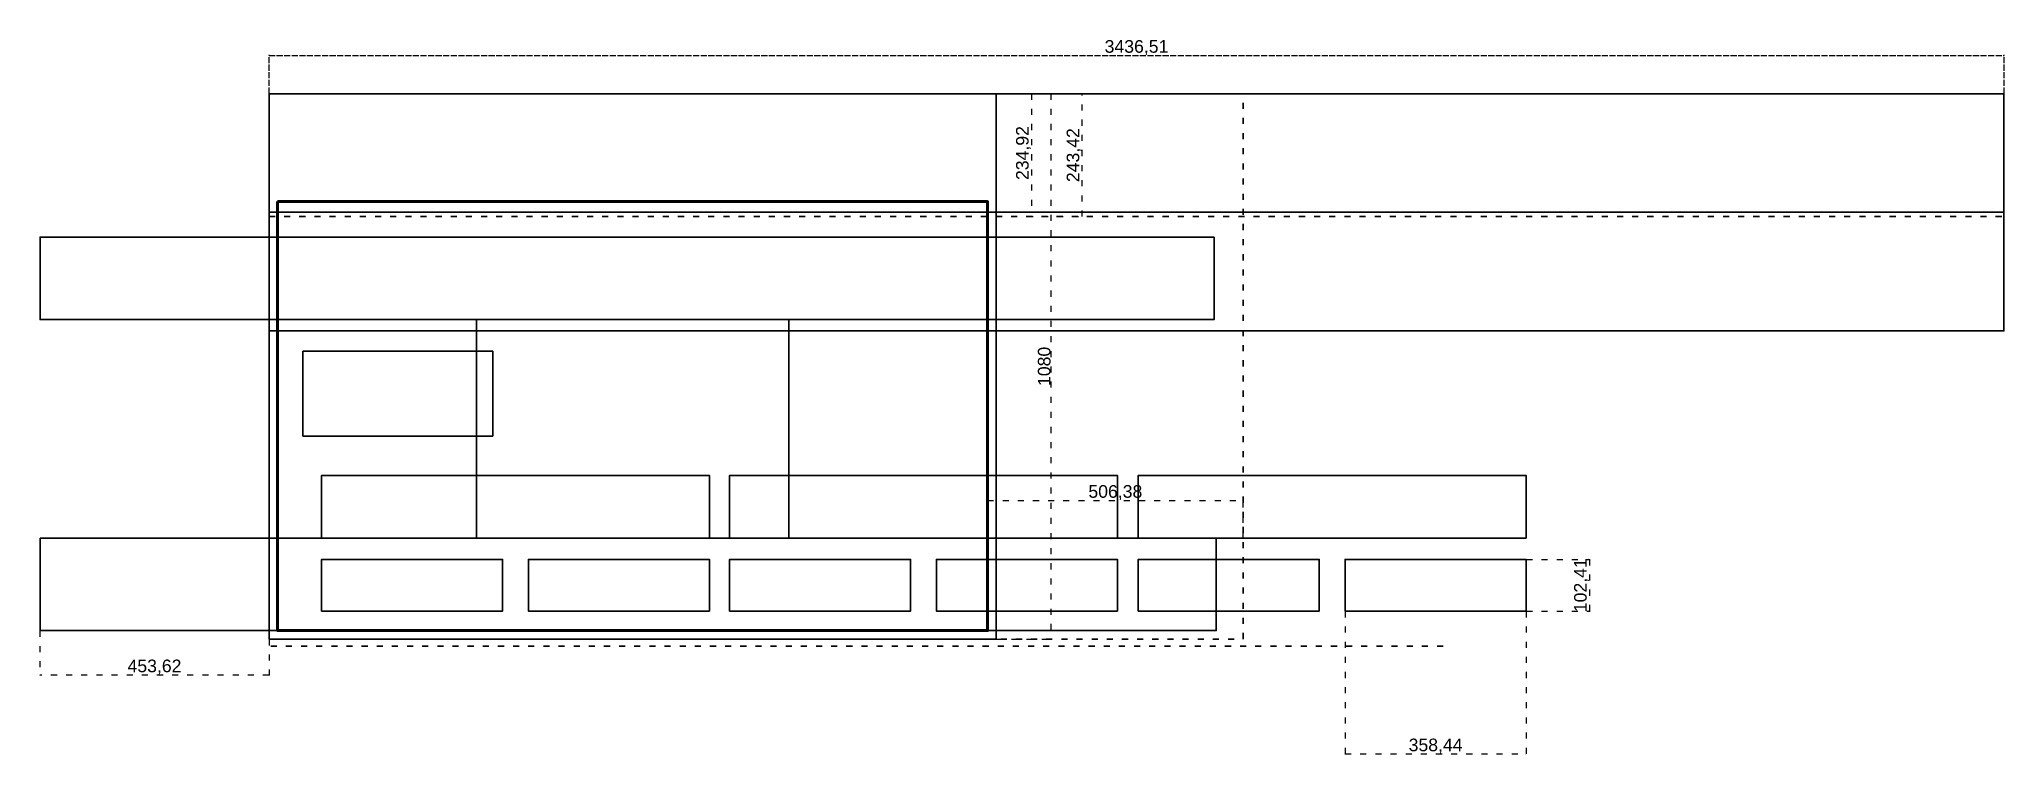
# Model space of a CAD drawing. Header units: millimetres. Extents: x 368 to 21415, y -5781 to 3895.
# Drawn here: x 15269 to 19162, y -5781 to -4364 of the extents above; entities that cross this region are included whole.
import ezdxf

# ---------------------------------------------------------------- set-up
doc = ezdxf.new("R2010")
doc.units = ezdxf.units.MM
doc.linetypes.add('ACAD_ISO02W100', pattern=[15, 12, -3])
doc.linetypes.add('ACAD_ISO03W100', pattern=[30, 12, -18])
for name, color, linetype in [('Layer4', 90, 'Continuous'), ('Layer6', 130, 'Continuous'), ('Layer8', 201, 'Continuous')]:
    doc.layers.add(name, color=color, linetype=linetype)
doc.styles.get("Standard").update_dxf_attribs({"font": 'arial.ttf'})
doc.dimstyles.new('ISO-25', dxfattribs={"dimtxt": 25, "dimasz": 2.5, "dimexe": 1.25, "dimexo": 0.625, "dimtad": 1, "dimtxsty": 'Standard', "dimblk": 'ARCHTICK', "dimcen": 2.5, "dimadec": 0, "dimazin": 0, "dimtfac": 1, "dimtmove": 0, "dimatfit": 3, "dimldrblk": 'ARCHTICK', "dimfxl": 1, "dimarcsym": 0})

msp = doc.modelspace()

# ---------------------------------------------------------------- blocks, each defined once
blk = doc.blocks.new('_ArchTick')
at = {"color": 0, "linetype": 'ByBlock', "lineweight": 30, "const_width": 0.15}
blk.add_lwpolyline([(-0.5, -0.5), (0.5, 0.5)], dxfattribs=at)
blk = doc.blocks.new('*D99')
at = {"layer": 'Defpoints', "color": 0, "linetype": 'ACAD_ISO02W100', "lineweight": 30, "transparency": 16777216}
for p in [(19160.8, -4396.4), (15724.3, -4472.1), (19160.8, -4472.1)]:
    blk.add_point(p, dxfattribs=at)
at = {"layer": 'Layer8', "color": 0, "linetype": 'ACAD_ISO02W100', "lineweight": -2, "transparency": 16777216}
for p, q in [((15724.3, -4471.5), (15724.3, -4395.2)), ((15724.3, -4396.4), (19160.8, -4396.4)), ((19160.8, -4471.5), (19160.8, -4395.2))]:
    blk.add_line(p, q, dxfattribs=at)
at = {"layer": 'Layer8', "color": 0, "linetype": 'ACAD_ISO02W100', "lineweight": -2, "transparency": 16777216, "xscale": 2.5, "yscale": 2.5, "zscale": 2.5, "rotation": 180}
blk.add_blockref('_ArchTick', (15724.3, -4396.4), dxfattribs=at)
at = {"layer": 'Layer8', "color": 0, "linetype": 'ACAD_ISO02W100', "lineweight": -2, "transparency": 16777216, "xscale": 2.5, "yscale": 2.5, "zscale": 2.5}
blk.add_blockref('_ArchTick', (19160.8, -4396.4), dxfattribs=at)
at = {"layer": 'Layer8', "color": 0, "linetype": 'ACAD_ISO02W100', "transparency": 16777216, "insert": (17442.5, -4380.8), "char_height": 25, "attachment_point": 5}
blk.add_mtext('3436,51', dxfattribs=at)
blk = doc.blocks.new('*D100')
at = {"layer": 'Defpoints', "color": 0, "linetype": 'ACAD_ISO03W100', "lineweight": 30, "transparency": 16777216}
for p in [(17164.3, -4472.1), (17164.3, -5552.1), (17273.1, -5552.1)]:
    blk.add_point(p, dxfattribs=at)
at = {"layer": 'Layer8', "color": 0, "linetype": 'ACAD_ISO03W100', "lineweight": -2, "transparency": 16777216}
for p, q in [((17164.9, -4472.1), (17274.4, -4472.1)), ((17273.1, -4472.1), (17273.1, -5552.1)), ((17164.9, -5552.1), (17274.4, -5552.1))]:
    blk.add_line(p, q, dxfattribs=at)
at = {"layer": 'Layer8', "color": 0, "linetype": 'ACAD_ISO03W100', "lineweight": -2, "transparency": 16777216, "xscale": 2.5, "yscale": 2.5, "zscale": 2.5}
for p, rotation in [((17273.1, -4472.1), 90), ((17273.1, -5552.1), 270)]:
    blk.add_blockref('_ArchTick', p, dxfattribs=dict(at, rotation=rotation))
at = {"layer": 'Layer8', "color": 0, "linetype": 'ACAD_ISO03W100', "transparency": 16777216, "insert": (17259.8, -5012.1), "char_height": 25, "attachment_point": 5, "rotation": 90}
blk.add_mtext('1080', dxfattribs=at)
blk = doc.blocks.new('*D101')
at = {"layer": 'Defpoints', "color": 0, "linetype": 'ACAD_ISO03W100', "lineweight": 30, "transparency": 16777216}
for p in [(17164.3, -4472.1), (17234.4, -4707), (19160.8, -4707)]:
    blk.add_point(p, dxfattribs=at)
at = {"layer": 'Layer8', "color": 0, "linetype": 'ACAD_ISO03W100', "lineweight": -2, "transparency": 16777216}
for p, q in [((17164.9, -4472.1), (17235.6, -4472.1)), ((17234.4, -4472.1), (17234.4, -4707)), ((19160.1, -4707), (17233.1, -4707))]:
    blk.add_line(p, q, dxfattribs=at)
at = {"layer": 'Layer8', "color": 0, "linetype": 'ACAD_ISO03W100', "lineweight": -2, "transparency": 16777216, "xscale": 2.5, "yscale": 2.5, "zscale": 2.5}
for p, rotation in [((17234.4, -4472.1), 90), ((17234.4, -4707), 270)]:
    blk.add_blockref('_ArchTick', p, dxfattribs=dict(at, rotation=rotation))
at = {"layer": 'Layer8', "color": 0, "linetype": 'ACAD_ISO03W100', "lineweight": 30, "transparency": 16777216, "insert": (17218.7, -4589.6), "char_height": 25, "attachment_point": 5, "rotation": 90}
blk.add_mtext('234,92', dxfattribs=at)
blk = doc.blocks.new('*D102')
at = {"layer": 'Defpoints', "color": 0, "linetype": 'ACAD_ISO03W100', "lineweight": 30, "transparency": 16777216}
for p in [(18214.1, -5394.3), (18214.1, -5496.7), (18339.6, -5496.7)]:
    blk.add_point(p, dxfattribs=at)
at = {"layer": 'Layer8', "color": 0, "linetype": 'ACAD_ISO03W100', "lineweight": -2, "transparency": 16777216}
for p, q in [((18214.8, -5394.3), (18340.9, -5394.3)), ((18339.6, -5394.3), (18339.6, -5496.7)), ((18214.8, -5496.7), (18340.9, -5496.7))]:
    blk.add_line(p, q, dxfattribs=at)
at = {"layer": 'Layer8', "color": 0, "linetype": 'ACAD_ISO03W100', "lineweight": -2, "transparency": 16777216, "xscale": 2.5, "yscale": 2.5, "zscale": 2.5}
for p, rotation in [((18339.6, -5394.3), 90), ((18339.6, -5496.7), 270)]:
    blk.add_blockref('_ArchTick', p, dxfattribs=dict(at, rotation=rotation))
at = {"layer": 'Layer8', "color": 0, "linetype": 'ACAD_ISO03W100', "lineweight": 30, "transparency": 16777216, "insert": (18324, -5445.5), "char_height": 25, "attachment_point": 5, "rotation": 90}
blk.add_mtext('102,41', dxfattribs=at)
blk = doc.blocks.new('*D103')
at = {"layer": 'Defpoints', "color": 0, "linetype": 'ACAD_ISO03W100', "lineweight": 30, "transparency": 16777216}
for p in [(17855.7, -5496.7), (18214.1, -5496.7), (18214.1, -5779.7)]:
    blk.add_point(p, dxfattribs=at)
at = {"layer": 'Layer8', "color": 0, "linetype": 'ACAD_ISO03W100', "lineweight": -2, "transparency": 16777216}
for p, q in [((17855.7, -5497.3), (17855.7, -5781)), ((18214.1, -5497.3), (18214.1, -5781)), ((17855.7, -5779.7), (18214.1, -5779.7))]:
    blk.add_line(p, q, dxfattribs=at)
at = {"layer": 'Layer8', "color": 0, "linetype": 'ACAD_ISO03W100', "lineweight": -2, "transparency": 16777216, "xscale": 2.5, "yscale": 2.5, "zscale": 2.5, "rotation": 180}
blk.add_blockref('_ArchTick', (17855.7, -5779.7), dxfattribs=at)
at = {"layer": 'Layer8', "color": 0, "linetype": 'ACAD_ISO03W100', "lineweight": -2, "transparency": 16777216, "xscale": 2.5, "yscale": 2.5, "zscale": 2.5}
blk.add_blockref('_ArchTick', (18214.1, -5779.7), dxfattribs=at)
at = {"layer": 'Layer8', "color": 0, "linetype": 'ACAD_ISO03W100', "lineweight": 30, "transparency": 16777216, "insert": (18034.9, -5764.1), "char_height": 25, "attachment_point": 5}
blk.add_mtext('358,44', dxfattribs=at)
blk = doc.blocks.new('*D104')
at = {"layer": 'Defpoints', "color": 0, "linetype": 'ACAD_ISO03W100', "lineweight": 30, "transparency": 16777216}
for p in [(15270.6, -5535.2), (15724.3, -5552.1), (15270.6, -5623.3)]:
    blk.add_point(p, dxfattribs=at)
at = {"layer": 'Layer8', "color": 0, "linetype": 'ACAD_ISO03W100', "lineweight": -2, "transparency": 16777216}
for p, q in [((15270.6, -5535.9), (15270.6, -5624.5)), ((15724.3, -5552.7), (15724.3, -5624.5)), ((15724.3, -5623.3), (15270.6, -5623.3))]:
    blk.add_line(p, q, dxfattribs=at)
at = {"layer": 'Layer8', "color": 0, "linetype": 'ACAD_ISO03W100', "lineweight": -2, "transparency": 16777216, "xscale": 2.5, "yscale": 2.5, "zscale": 2.5, "rotation": 180}
blk.add_blockref('_ArchTick', (15270.6, -5623.3), dxfattribs=at)
at = {"layer": 'Layer8', "color": 0, "linetype": 'ACAD_ISO03W100', "lineweight": -2, "transparency": 16777216, "xscale": 2.5, "yscale": 2.5, "zscale": 2.5}
blk.add_blockref('_ArchTick', (15724.3, -5623.3), dxfattribs=at)
at = {"layer": 'Layer8', "color": 0, "linetype": 'ACAD_ISO03W100', "lineweight": 30, "transparency": 16777216, "insert": (15497.4, -5607.6), "char_height": 25, "attachment_point": 5}
blk.add_mtext('453,62', dxfattribs=at)
blk = doc.blocks.new('*D105')
at = {"layer": 'Defpoints', "color": 0, "linetype": 'ACAD_ISO03W100', "lineweight": 30, "transparency": 16777216}
for p in [(17224.9, -4472.1), (17334.7, -4472.1), (17224.9, -4715.5)]:
    blk.add_point(p, dxfattribs=at)
at = {"layer": 'Layer8', "color": 0, "linetype": 'ACAD_ISO03W100', "lineweight": -2, "transparency": 16777216}
for p, q in [((17225.5, -4472.1), (17335.9, -4472.1)), ((17334.7, -4715.5), (17334.7, -4472.1)), ((17225.5, -4715.5), (17335.9, -4715.5))]:
    blk.add_line(p, q, dxfattribs=at)
at = {"layer": 'Layer8', "color": 0, "linetype": 'ACAD_ISO03W100', "lineweight": -2, "transparency": 16777216, "xscale": 2.5, "yscale": 2.5, "zscale": 2.5}
for p, rotation in [((17334.7, -4472.1), 90), ((17334.7, -4715.5), 270)]:
    blk.add_blockref('_ArchTick', p, dxfattribs=dict(at, rotation=rotation))
at = {"layer": 'Layer8', "color": 0, "linetype": 'ACAD_ISO03W100', "lineweight": 30, "transparency": 16777216, "insert": (17319, -4593.8), "char_height": 25, "attachment_point": 5, "rotation": 90}
blk.add_mtext('243,42', dxfattribs=at)
blk = doc.blocks.new('*D106')
at = {"layer": 'Defpoints', "color": 0, "linetype": 'ACAD_ISO03W100', "lineweight": 30, "transparency": 16777216}
for p in [(17653.8, -5277.7), (17147.4, -5352.4), (17653.8, -5352.4)]:
    blk.add_point(p, dxfattribs=at)
at = {"layer": 'Layer8', "color": 0, "linetype": 'ACAD_ISO03W100', "lineweight": -2, "transparency": 16777216}
for p, q in [((17147.4, -5351.8), (17147.4, -5276.5)), ((17147.4, -5277.7), (17653.8, -5277.7)), ((17653.8, -5351.8), (17653.8, -5276.5))]:
    blk.add_line(p, q, dxfattribs=at)
at = {"layer": 'Layer8', "color": 0, "linetype": 'ACAD_ISO03W100', "lineweight": -2, "transparency": 16777216, "xscale": 2.5, "yscale": 2.5, "zscale": 2.5, "rotation": 180}
blk.add_blockref('_ArchTick', (17147.4, -5277.7), dxfattribs=at)
at = {"layer": 'Layer8', "color": 0, "linetype": 'ACAD_ISO03W100', "lineweight": -2, "transparency": 16777216, "xscale": 2.5, "yscale": 2.5, "zscale": 2.5}
blk.add_blockref('_ArchTick', (17653.8, -5277.7), dxfattribs=at)
at = {"layer": 'Layer8', "color": 0, "linetype": 'ACAD_ISO03W100', "lineweight": 30, "transparency": 16777216, "insert": (17400.6, -5262.1), "char_height": 25, "attachment_point": 5}
blk.add_mtext('506,38', dxfattribs=at)

# ---------------------------------------------------------------- dimensions: what is measured, and where the dimension line sits
at = {"layer": 'Layer8', "linetype": 'ACAD_ISO02W100'}
dim = msp.add_linear_dim(base=(19160.758, -4396.448), p1=(15724.252, -4472.104), p2=(19160.758, -4472.104), dimstyle='ISO-25', dxfattribs=at)
dim.commit()
dim.dimension.update_dxf_attribs({"geometry": '*D99', "text_midpoint": (17442.505, -4380.799)})
at = {"layer": 'Layer8', "linetype": 'ACAD_ISO03W100'}
dim = msp.add_linear_dim(base=(17273.146, -5552.104), p1=(17164.252, -4472.104), p2=(17164.252, -5552.104), angle=90, dimstyle='ISO-25', dxfattribs=at)
dim.commit()
dim.dimension.update_dxf_attribs({"geometry": '*D100', "text_midpoint": (17259.757, -5012.104)})
at = {"layer": 'Layer8', "color": 6, "linetype": 'ACAD_ISO03W100', "lineweight": 30}
for base, p1, p2, picture, middle in [((17234.378, -4707.022), (17164.252, -4472.104), (19160.758, -4707.022), '*D101', (17218.729, -4589.563)), ((18339.62, -5496.716), (18214.137, -5394.306), (18214.137, -5496.716), '*D102', (18323.971, -5445.511))]:
    dim = msp.add_linear_dim(base=base, p1=p1, p2=p2, angle=90, dimstyle='ISO-25', dxfattribs=at)
    dim.commit()
    dim.dimension.update_dxf_attribs({"geometry": picture, "text_midpoint": middle})
at = {"layer": 'Layer8', "color": 242, "linetype": 'ACAD_ISO03W100', "lineweight": 30, "true_color": 0xcd2027}
dim = msp.add_linear_dim(base=(17334.692, -4472.104), p1=(17224.891, -4715.523), p2=(17224.891, -4472.104), angle=90, dimstyle='ISO-25', dxfattribs=at)
dim.commit()
dim.dimension.update_dxf_attribs({"geometry": '*D105', "text_midpoint": (17319.043, -4593.814)})
dim = msp.add_linear_dim(base=(17653.754, -5277.717), p1=(17147.377, -5352.417), p2=(17653.754, -5352.417), dimstyle='ISO-25', dxfattribs=at)
dim.commit()
dim.dimension.update_dxf_attribs({"geometry": '*D106', "text_midpoint": (17400.566, -5262.068)})
at = {"layer": 'Layer8', "color": 6, "linetype": 'ACAD_ISO03W100', "lineweight": 30}
for base, p1, p2, picture, middle in [((18214.137, -5779.724), (17855.701, -5496.716), (18214.137, -5496.716), '*D103', (18034.919, -5764.075)), ((15270.629, -5623.28), (15724.252, -5552.104), (15270.629, -5535.229), '*D104', (15497.441, -5607.632))]:
    dim = msp.add_linear_dim(base=base, p1=p1, p2=p2, dimstyle='ISO-25', dxfattribs=at)
    dim.commit()
    dim.dimension.update_dxf_attribs({"geometry": picture, "text_midpoint": middle})

# ---------------------------------------------------------------- linework, layer by layer
at = {"color": 7, "lineweight": 30, "true_color": 0xffffff}
msp.add_lwpolyline([(15791.361, -4982.21), (16167.229, -4982.21), (16167.229, -5150.009), (15791.361, -5150.009)], close=True, dxfattribs=at)
at = {"lineweight": 30}
for points in [[(15828.374, -5352.613), (16596.451, -5352.613), (16596.451, -5227.999), (15828.374, -5227.999)], [(17404.567, -5352.613), (16636.491, -5352.613), (16636.491, -5227.999), (17404.567, -5227.999)], [(18214.137, -5352.613), (17446.06, -5352.613), (17446.06, -5227.999), (18214.137, -5227.999)], [(15828.374, -5496.716), (16186.81, -5496.716), (16186.81, -5394.306), (15828.374, -5394.306)], [(16596.451, -5496.716), (16238.015, -5496.716), (16238.015, -5394.306), (16596.451, -5394.306)], [(16636.491, -5496.716), (16994.926, -5496.716), (16994.926, -5394.306), (16636.491, -5394.306)], [(17404.567, -5496.716), (17046.131, -5496.716), (17046.131, -5394.306), (17404.567, -5394.306)], [(17446.06, -5496.716), (17804.496, -5496.716), (17804.496, -5394.306), (17446.06, -5394.306)], [(18214.137, -5496.716), (17855.701, -5496.716), (17855.701, -5394.306), (18214.137, -5394.306)]]:
    msp.add_lwpolyline(points, close=True, dxfattribs=at)
at = {"layer": 'Layer4', "color": 5, "lineweight": 30}
msp.add_lwpolyline([(15724.252, -4472.104), (19160.758, -4472.104), (19160.758, -4707.022), (15724.252, -4707.022)], close=True, dxfattribs=at)
at = {"layer": 'Layer4', "lineweight": 30}
msp.add_lwpolyline([(15724.252, -4707.022), (19160.758, -4707.022), (19160.758, -4941.939), (15724.252, -4941.939)], close=True, dxfattribs=at)
at = {"layer": 'Layer4', "color": 215, "lineweight": 60, "true_color": 0xa953a0}
msp.add_lwpolyline([(15741.127, -4685.854), (17147.377, -4685.854), (17147.377, -5535.229), (15741.127, -5535.229)], close=True, dxfattribs=at)
at = {"layer": 'Layer4', "color": 52, "lineweight": 30, "true_color": 0xc8c92d}
for points in [[(17596.185, -4756.167), (15270.629, -4756.167), (15270.629, -4919.292), (17596.185, -4919.292)], [(15741.127, -4919.292), (16134.877, -4919.292), (16134.877, -5352.417), (15741.127, -5352.417)], [(17147.377, -4919.292), (16753.627, -4919.292), (16753.627, -5352.417), (17147.377, -5352.417)], [(15270.629, -5352.417), (17600.448, -5352.417), (17600.448, -5535.229), (15270.629, -5535.229)]]:
    msp.add_lwpolyline(points, close=True, dxfattribs=at)
at = {"layer": 'Layer6', "lineweight": 30}
msp.add_lwpolyline([(15724.252, -5552.104), (17164.252, -5552.104), (17164.252, -4472.104), (15724.252, -4472.104)], close=True, dxfattribs=at)
at = {"layer": 'Layer8', "color": 242, "linetype": 'ACAD_ISO03W100', "lineweight": 30, "true_color": 0xcd2027}
for p, q in [((17653.754, -4472.104), (16693.754, -4472.104)), ((17653.754, -5552.104), (17653.754, -4472.104)), ((15724.252, -4715.523), (19160.758, -4715.523)), ((15727.703, -5565.952), (18058.105, -5565.952)), ((15733.754, -5552.104), (17653.754, -5552.104))]:
    msp.add_line(p, q, dxfattribs=at)
at = {"layer": 'Layer8', "color": 7, "lineweight": 30, "true_color": 0xffffff}
msp.add_line((16134.877, -4975.542), (16134.877, -5031.792), dxfattribs=at)

msp.set_redraw_order([(e.dxf.handle, doc.entitydb.next_handle()) for e in msp.query("TEXT MTEXT ATTDEF DIMENSION ARC_DIMENSION")])  # texts and dimensions are drawn at this point

doc.saveas('drawing.dxf')
